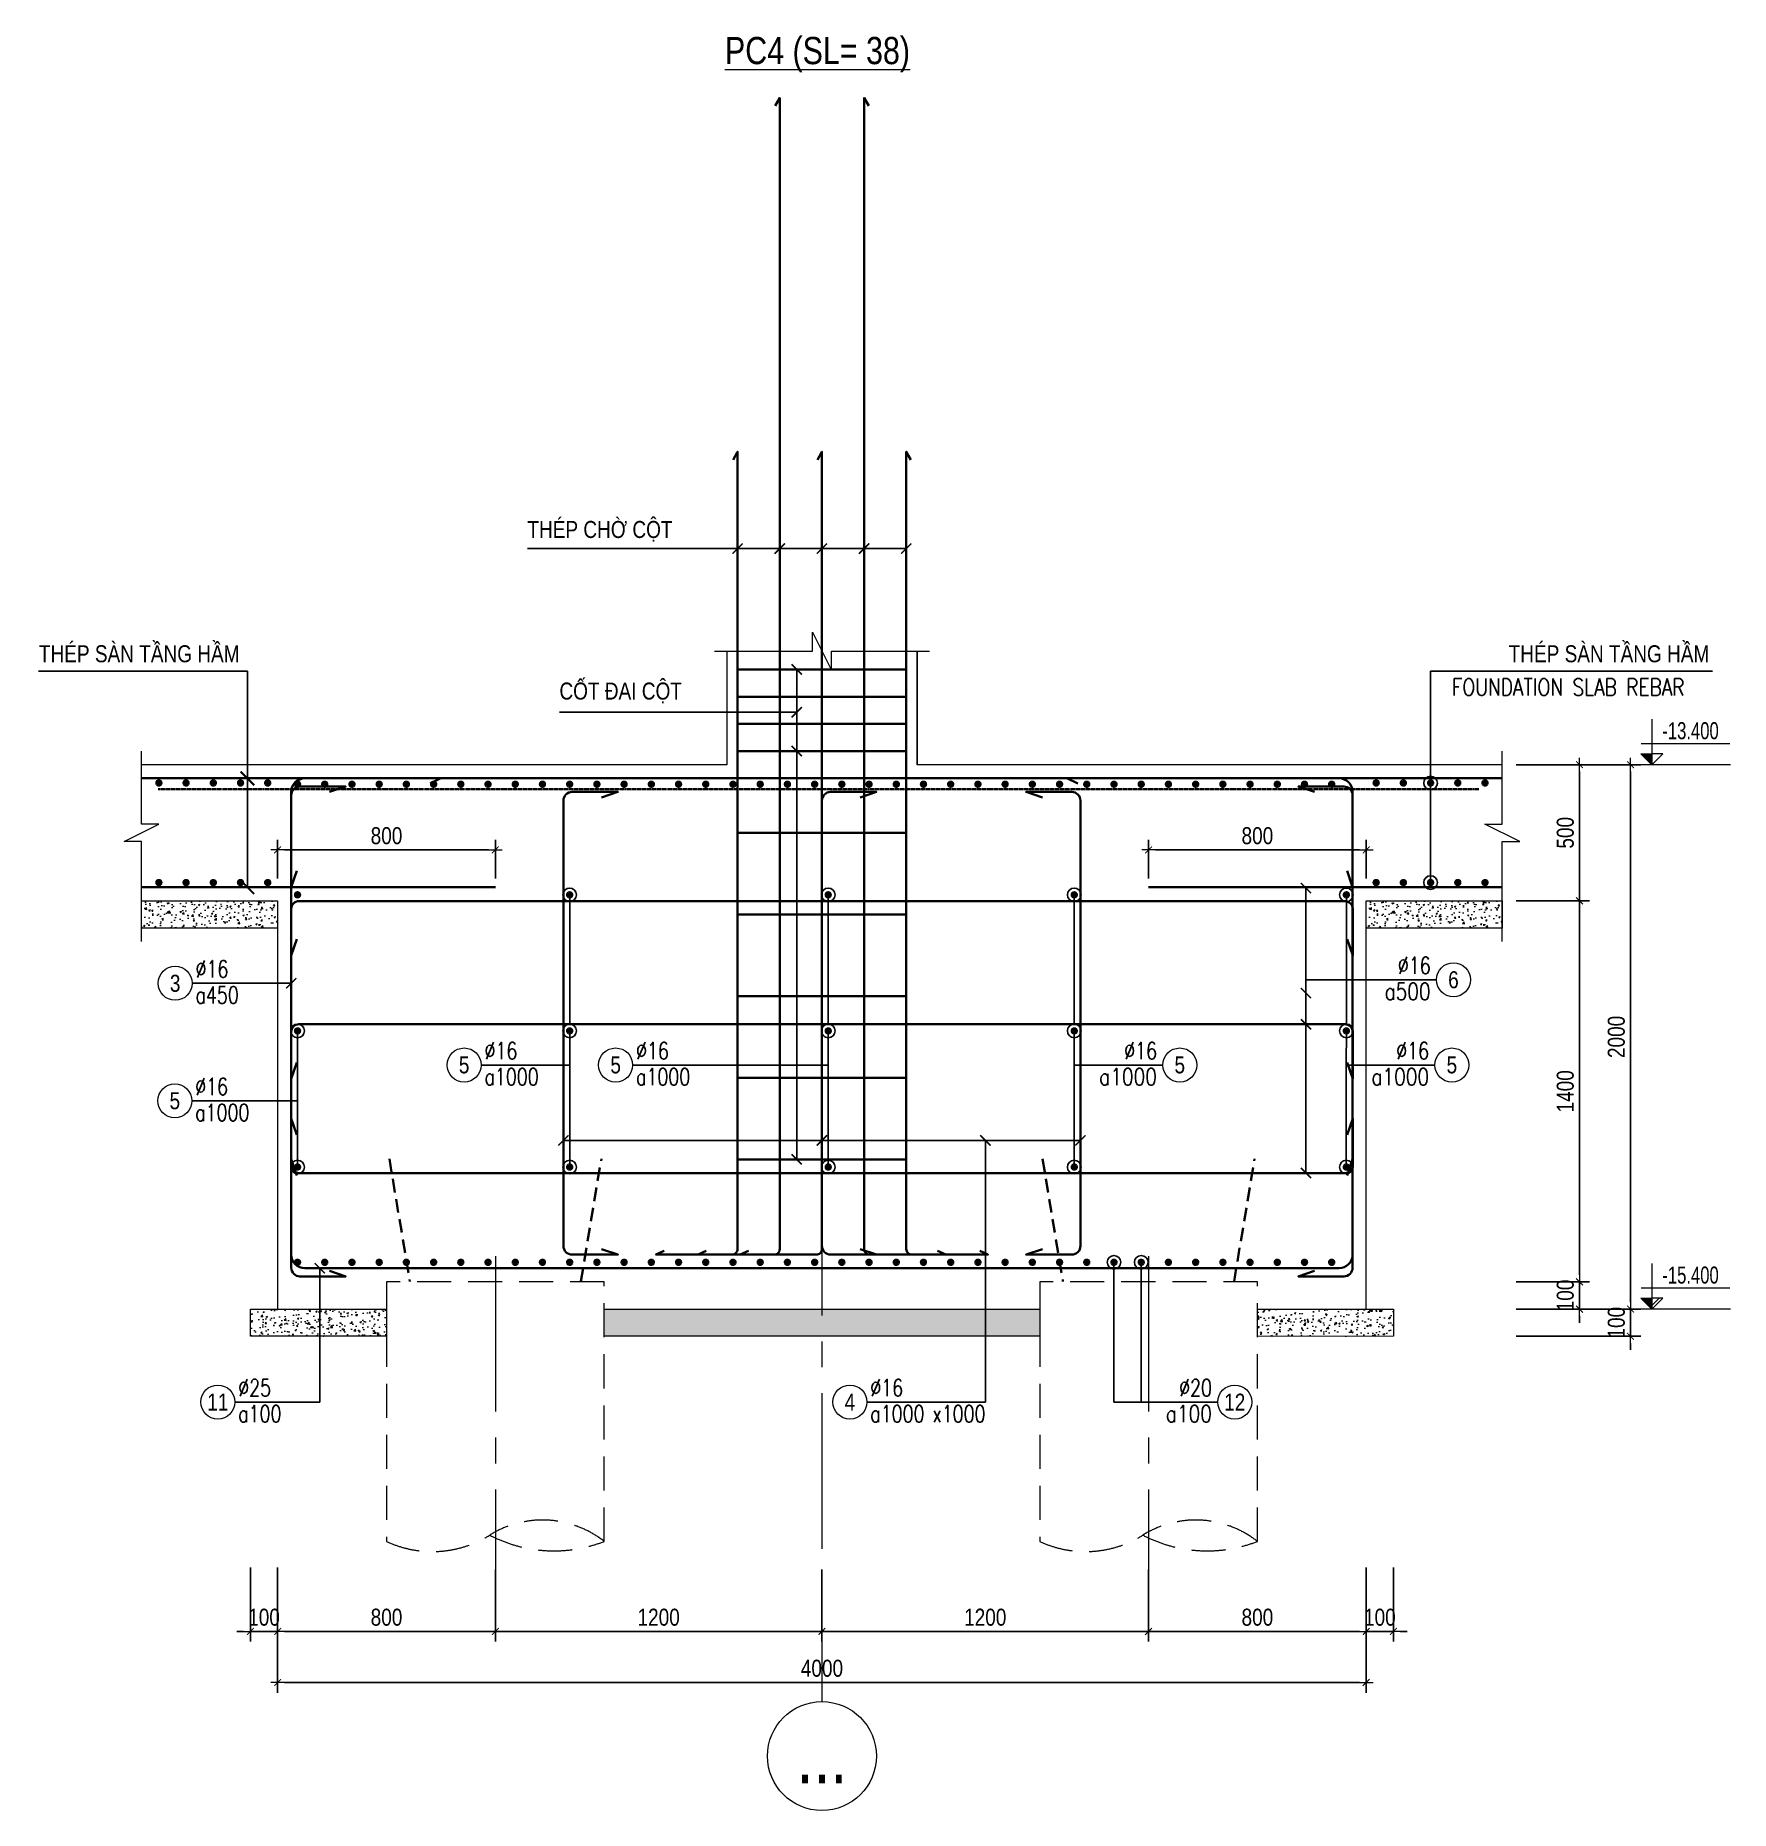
# Model space of a CAD drawing. Header units: millimetres. Extents: x -134772 to 84392, y -129535 to 67259.
# Drawn here: x 25666 to 31894, y 41904 to 48426 of the extents above; entities that cross this region are included whole.
import ezdxf
from ezdxf.enums import TextEntityAlignment as Align

# ---------------------------------------------------------------- set-up
doc = ezdxf.new("R2010")
doc.units = ezdxf.units.MM
doc.header["$MEASUREMENT"] = 0
doc.linetypes.add('CENTER2', pattern=[28.575, 19.05, -3.175, 3.175, -3.175])
doc.linetypes.add('HIDDEN', pattern=[0.375, 0.25, -0.125])
doc.layers.get('Defpoints').update_dxf_attribs({"color": 252})
for name, color, linetype, lineweight in [('KC-COT', 3, 'Continuous', 25), ('KC-TRUC', 5, 'CENTER2', 18), ('NDC_S_AXIS', 5, 'CENTER2', 15), ('NDC_S_BREAK-LINE', 1, 'Continuous', 15), ('NDC_S_CONTINUOUS', 3, 'Continuous', 20), ('NDC_S_DIM', 1, 'Continuous', 9), ('NDC_S_ENG TEXT', 2, 'Continuous', 9), ('NDC_S_ENG TITLE', 3, 'Continuous', 20), ('NDC_S_HATCH MATERIAL', 8, 'Continuous', 13), ('NDC_S_LEADER', 1, 'Continuous', 9), ('NDC_S_REBAR', 4, 'Continuous', 35), ('NDC_S_THIN LINE', 1, 'Continuous', 5), ('NDC_S_VN TEXT', 7, 'Continuous', 9)]:
    doc.layers.add(name, color=color, linetype=linetype, lineweight=lineweight)
doc.styles.add('ARIAL', font='arial.ttf', dxfattribs={"width": 0.8})
doc.styles.add('NDC_ARIAL', font='arial.ttf', dxfattribs={"width": 0.8})
doc.styles.add('NDC_ROMANS', font='romans.shx', dxfattribs={"width": 0.8})
doc.dimstyles.new('NDC_1-25', dxfattribs={"dimscale": 25, "dimtxt": 2.5, "dimasz": 1, "dimexe": 1.5, "dimexo": 0, "dimgap": 0.8, "dimtad": 1, "dimdec": 0, "dimdsep": 46, "dimtxsty": 'NDC_ARIAL', "dimblk": 'DIMMARK', "dimcen": 49999.938995, "dimdle": 1.5, "dimclrd": 1, "dimclre": 1, "dimclrt": 3, "dimadec": 0, "dimazin": 0, "dimtfac": 1, "dimtdec": 0, "dimtix": 1, "dimtmove": 2, "dimatfit": 3, "dimfxl": 1, "dimarcsym": 0})
doc.dimstyles.new('NDC_dim_25', dxfattribs={"dimscale": 25, "dimtxt": 2.5, "dimasz": 1.5, "dimexe": 1.5, "dimexo": 0, "dimgap": 1, "dimtad": 1, "dimdec": 0, "dimzin": 0, "dimdsep": 46, "dimtxsty": 'ARIAL', "dimblk": 'DIMMARK', "dimcen": 0.09, "dimdle": 1.2, "dimclrd": 1, "dimclre": 1, "dimclrt": 3, "dimadec": 0, "dimazin": 0, "dimtfac": 1, "dimtdec": 0, "dimtix": 1, "dimtofl": 0, "dimtmove": 0, "dimatfit": 3, "dimfxl": 3.75, "dimfxlon": 1, "dimtolj": 1, "dimtzin": 0, "dimarcsym": 0})
doc.dimstyles.new('NDC_dim_50', dxfattribs={"dimscale": 50, "dimtxt": 2.5, "dimasz": 1.5, "dimexe": 1.5, "dimexo": 0, "dimgap": 1, "dimtad": 1, "dimdec": 0, "dimzin": 0, "dimdsep": 46, "dimtxsty": 'ARIAL', "dimblk": 'DIMMARK', "dimcen": 0.09, "dimdle": 1.2, "dimclrd": 1, "dimclre": 1, "dimclrt": 3, "dimadec": 0, "dimazin": 0, "dimtfac": 1, "dimtdec": 0, "dimtix": 1, "dimtofl": 0, "dimtmove": 0, "dimatfit": 3, "dimfxl": 6, "dimtolj": 1, "dimtzin": 0, "dimarcsym": 0})

msp = doc.modelspace()

# ---------------------------------------------------------------- texts
at = {"layer": 'NDC_S_VN TEXT', "color": 3, "style": 'NDC_ROMANS', "width": 0.75}
msp.add_text('x1000', height=62.5, dxfattribs=at).set_placement((28961.4, 43330.8))
at = {"layer": 'NDC_S_VN TEXT', "char_height": 62.5, "style": 'NDC_ARIAL', "bg_fill": 3, "box_fill_scale": 1.2, "bg_fill_color": 256, "bg_fill_transparency": 0}
for insert, attachment_point, rotation in [((25678.2, 46153.7), 4, 360), ((31815.9, 46153.7), 6, 0)]:
    msp.add_mtext('THÉP SÀN TẦNG HẦM', dxfattribs=dict(at, insert=insert, attachment_point=attachment_point, rotation=rotation))

# ---------------------------------------------------------------- blocks, each defined once
blk = doc.blocks.new('kata_block_TD')
at = {"color": 6, "linetype": 'ByBlock', "lineweight": -2, "style": 'ARIAL', "width": 0.8}
blk.add_attdef('SECTDET2', text='', height=5, dxfattribs=at).set_placement((0, 7.97), align=Align.CENTER)
at = {"color": 0, "linetype": 'ByBlock', "lineweight": -2, "style": 'ARIAL', "width": 0.8}
blk.add_attdef('SECTDET1', text='', height=5, dxfattribs=at).set_placement((0, 1.47), align=Align.CENTER)
at = {"color": 3, "lineweight": 25, "style": 'ARIAL', "width": 0.8}
blk.add_attdef('SSCALE', text='', height=2.5, dxfattribs=at).set_placement((0, -4), align=Align.CENTER)
blk = doc.blocks.new('DIMMARK')
at = {"layer": 'NDC_S_DIM', "color": 1}
blk.add_line((-1.5, 0), (1, 0), dxfattribs=at)
at = {"layer": 'NDC_S_DIM', "color": 2, "const_width": 0.15}
blk.add_lwpolyline([(-0.5, -0.5), (0.5, 0.5)], dxfattribs=at)
blk = doc.blocks.new('*D355')
at = {"layer": 'Defpoints', "color": 0, "transparency": 16777216}
for p in [(29755.4, 45433.5), (29755.4, 45328.1), (30555.4, 45328.1)]:
    blk.add_point(p, dxfattribs=at)
at = {"layer": 'NDC_S_DIM', "color": 1, "lineweight": -2, "transparency": 16777216}
for p, q in [((29755.4, 45328.1), (29755.4, 45471)), ((30555.4, 45328.1), (30555.4, 45471)), ((30530.4, 45433.5), (29780.4, 45433.5))]:
    blk.add_line(p, q, dxfattribs=at)
at = {"layer": 'NDC_S_DIM', "color": 1, "lineweight": -2, "transparency": 16777216, "xscale": 25, "yscale": 25, "zscale": 25, "rotation": 180}
blk.add_blockref('DIMMARK', (29755.4, 45433.5), dxfattribs=at)
at = {"layer": 'NDC_S_DIM', "color": 1, "lineweight": -2, "transparency": 16777216, "xscale": 25, "yscale": 25, "zscale": 25}
blk.add_blockref('DIMMARK', (30555.4, 45433.5), dxfattribs=at)
at = {"layer": 'NDC_S_DIM', "color": 3, "transparency": 16777216, "insert": (30155.4, 45485.4), "char_height": 62.5, "attachment_point": 5, "style": 'NDC_ARIAL'}
blk.add_mtext('800', dxfattribs=at)
blk = doc.blocks.new('*D356')
at = {"layer": 'Defpoints', "color": 0, "transparency": 16777216}
for p in [(27355.4, 45433.5), (26555.4, 45328.1), (27355.4, 45328.1)]:
    blk.add_point(p, dxfattribs=at)
at = {"layer": 'NDC_S_DIM', "color": 1, "lineweight": -2, "transparency": 16777216}
for p, q in [((26555.4, 45328.1), (26555.4, 45471)), ((27355.4, 45328.1), (27355.4, 45471)), ((26580.4, 45433.5), (27330.4, 45433.5))]:
    blk.add_line(p, q, dxfattribs=at)
at = {"layer": 'NDC_S_DIM', "color": 1, "lineweight": -2, "transparency": 16777216, "xscale": 25, "yscale": 25, "zscale": 25, "rotation": 180}
blk.add_blockref('DIMMARK', (26555.4, 45433.5), dxfattribs=at)
at = {"layer": 'NDC_S_DIM', "color": 1, "lineweight": -2, "transparency": 16777216, "xscale": 25, "yscale": 25, "zscale": 25}
blk.add_blockref('DIMMARK', (27355.4, 45433.5), dxfattribs=at)
at = {"layer": 'NDC_S_DIM', "color": 3, "transparency": 16777216, "insert": (26955.4, 45485.4), "char_height": 62.5, "attachment_point": 5, "style": 'NDC_ARIAL'}
blk.add_mtext('800', dxfattribs=at)
blk = doc.blocks.new('*U8')
at = {"layer": 'NDC_S_DIM'}
blk.add_circle((0, 0), 5, dxfattribs=at)
at = {"color": 7, "style": 'ARIAL', "width": 0.8}
blk.add_attdef('GRID', text='', height=5, dxfattribs=at).set_placement((0, 0), align=Align.MIDDLE)
blk = doc.blocks.new('*U273')
at = {"layer": 'NDC_S_REBAR', "ltscale": 1500}
blk.add_line((-310, 0), (310, 0), dxfattribs=at)
blk = doc.blocks.new('*U274')
at = {"layer": 'NDC_S_ENG TEXT', "color": 0, "linetype": 'ByBlock', "lineweight": -2, "transparency": 16777216}
for p in [(0, 300), (0, 200), (0, 100), (0, 0)]:
    blk.add_blockref('*U273', p, dxfattribs=at)
blk = doc.blocks.new('*U275')
at = {"layer": 'NDC_S_REBAR', "ltscale": 1500}
blk.add_line((-310, 0), (310, 0), dxfattribs=at)
blk = doc.blocks.new('*U276')
at = {"layer": 'NDC_S_ENG TEXT', "color": 0, "linetype": 'ByBlock', "lineweight": -2, "transparency": 16777216}
for p in [(0, 1500), (0, 1200), (0, 900), (0, 600), (0, 300), (0, 0)]:
    blk.add_blockref('*U275', p, dxfattribs=at)
blk = doc.blocks.new('*D357')
at = {"layer": 'Defpoints', "color": 0, "transparency": 16777216}
for p in [(31106.7, 45246.5), (31338.8, 45246.5), (31106.7, 43846.8)]:
    blk.add_point(p, dxfattribs=at)
at = {"layer": 'NDC_S_DIM', "color": 1, "lineweight": -2, "transparency": 16777216}
for p, q in [((31106.7, 45246.5), (31376.3, 45246.5)), ((31338.8, 43871.8), (31338.8, 45221.5)), ((31106.7, 43846.8), (31376.3, 43846.8))]:
    blk.add_line(p, q, dxfattribs=at)
at = {"layer": 'NDC_S_DIM', "color": 1, "lineweight": -2, "transparency": 16777216, "xscale": 25, "yscale": 25, "zscale": 25}
for p, rotation in [((31338.8, 45246.5), 90), ((31338.8, 43846.8), 270)]:
    blk.add_blockref('DIMMARK', p, dxfattribs=dict(at, rotation=rotation))
at = {"layer": 'NDC_S_DIM', "color": 3, "transparency": 16777216, "insert": (31286.9, 44546.6), "char_height": 62.5, "attachment_point": 5, "rotation": 90, "style": 'NDC_ARIAL'}
blk.add_mtext('1400', dxfattribs=at)
blk = doc.blocks.new('*D358')
at = {"layer": 'Defpoints', "color": 0, "transparency": 16777216}
for p in [(31106.7, 43846.8), (31338.8, 43846.8), (31106.7, 43746.5)]:
    blk.add_point(p, dxfattribs=at)
at = {"layer": 'NDC_S_DIM', "color": 1, "lineweight": -2, "transparency": 16777216}
for p, q in [((31338.8, 43871.8), (31338.8, 43896.8)), ((31106.7, 43846.8), (31376.3, 43846.8)), ((31338.8, 43746.5), (31338.8, 43846.8)), ((31106.7, 43746.5), (31376.3, 43746.5)), ((31338.8, 43721.5), (31338.8, 43696.5))]:
    blk.add_line(p, q, dxfattribs=at)
at = {"layer": 'NDC_S_DIM', "color": 1, "lineweight": -2, "transparency": 16777216, "xscale": 25, "yscale": 25, "zscale": 25}
for p, rotation in [((31338.8, 43846.8), 270), ((31338.8, 43746.5), 90)]:
    blk.add_blockref('DIMMARK', p, dxfattribs=dict(at, rotation=rotation))
at = {"layer": 'NDC_S_DIM', "color": 3, "transparency": 16777216, "insert": (31286.9, 43796.6), "char_height": 62.5, "attachment_point": 5, "rotation": 90, "style": 'NDC_ARIAL'}
blk.add_mtext('100', dxfattribs=at)
blk = doc.blocks.new('*D359')
at = {"layer": 'Defpoints', "color": 0, "transparency": 16777216}
for p in [(31106.7, 45746.5), (31526.3, 45746.5), (31106.7, 43746.6)]:
    blk.add_point(p, dxfattribs=at)
at = {"layer": 'NDC_S_DIM', "color": 1, "lineweight": -2, "transparency": 16777216}
for p, q in [((31106.7, 45746.5), (31563.8, 45746.5)), ((31526.3, 43771.6), (31526.3, 45721.5)), ((31106.7, 43746.6), (31563.8, 43746.6))]:
    blk.add_line(p, q, dxfattribs=at)
at = {"layer": 'NDC_S_DIM', "color": 1, "lineweight": -2, "transparency": 16777216, "xscale": 25, "yscale": 25, "zscale": 25}
for p, rotation in [((31526.3, 45746.5), 90), ((31526.3, 43746.6), 270)]:
    blk.add_blockref('DIMMARK', p, dxfattribs=dict(at, rotation=rotation))
at = {"layer": 'NDC_S_DIM', "color": 3, "transparency": 16777216, "insert": (31474.4, 44746.5), "char_height": 62.5, "attachment_point": 5, "rotation": 90, "style": 'NDC_ARIAL'}
blk.add_mtext('2000', dxfattribs=at)
blk = doc.blocks.new('*D360')
at = {"layer": 'Defpoints', "color": 0, "transparency": 16777216}
for p in [(31106.7, 43746.6), (31526.3, 43746.6), (31106.7, 43646.6)]:
    blk.add_point(p, dxfattribs=at)
at = {"layer": 'NDC_S_DIM', "color": 1, "lineweight": -2, "transparency": 16777216}
for p, q in [((31526.3, 43771.6), (31526.3, 43796.6)), ((31106.7, 43746.6), (31563.8, 43746.6)), ((31526.3, 43646.6), (31526.3, 43746.6)), ((31106.7, 43646.6), (31563.8, 43646.6)), ((31526.3, 43621.6), (31526.3, 43596.6))]:
    blk.add_line(p, q, dxfattribs=at)
at = {"layer": 'NDC_S_DIM', "color": 1, "lineweight": -2, "transparency": 16777216, "xscale": 25, "yscale": 25, "zscale": 25}
for p, rotation in [((31526.3, 43746.6), 270), ((31526.3, 43646.6), 90)]:
    blk.add_blockref('DIMMARK', p, dxfattribs=dict(at, rotation=rotation))
at = {"layer": 'NDC_S_DIM', "color": 3, "transparency": 16777216, "insert": (31474.4, 43696.6), "char_height": 62.5, "attachment_point": 5, "rotation": 90, "style": 'NDC_ARIAL'}
blk.add_mtext('100', dxfattribs=at)
blk = doc.blocks.new('kata_block_THEP')
at = {"layer": 'NDC_S_REBAR', "color": 0}
for p, q in [((-0.5, 0), (0.5, 0)), ((-0.35, 0.35), (0.35, -0.35)), ((0.35, 0.35), (-0.35, -0.35)), ((0, 0.5), (0, -0.5))]:
    blk.add_line(p, q, dxfattribs=at)
at = {"layer": 'NDC_S_REBAR', "color": 0, "const_width": 0.0833}
blk.add_lwpolyline([(-0.5, 0, 1), (0.5, 0, 1), (-0.5, 0, 1)], format="xyb", dxfattribs=at)
blk = doc.blocks.new('*U277')
at = {"layer": 'NDC_S_REBAR', "xscale": 25, "yscale": 25, "zscale": 25}
blk.add_blockref('kata_block_THEP', (0, 0), dxfattribs=at)
blk = doc.blocks.new('*U278')
at = {"layer": 'NDC_S_CONTINUOUS', "color": 0, "linetype": 'ByBlock', "lineweight": -2, "transparency": 16777216}
for p in [(0, 0), (100, 0), (200, 0), (300, 0), (400, 0), (500, 0), (600, 0), (700, 0), (800, 0), (900, 0), (1000, 0), (1100, 0), (1200, 0), (1300, 0), (1400, 0), (1500, 0), (1600, 0), (1700, 0), (1800, 0), (1900, 0), (2000, 0), (2100, 0), (2200, 0), (2300, 0), (2400, 0), (2500, 0), (2600, 0), (2700, 0), (2800, 0), (2900, 0), (3000, 0), (3100, 0), (3200, 0), (3300, 0), (3400, 0), (3500, 0), (3600, 0), (3700, 0), (3800, 0)]:
    blk.add_blockref('*U277', p, dxfattribs=at)
blk = doc.blocks.new('*D361')
at = {"layer": 'Defpoints', "color": 0, "transparency": 16777216}
for p in [(26555.4, 42797.6), (30555.4, 42797.6), (30555.4, 42374.8)]:
    blk.add_point(p, dxfattribs=at)
at = {"layer": 'NDC_S_DIM', "color": 1, "lineweight": -2, "transparency": 16777216}
for p, q in [((26555.4, 42797.6), (26555.4, 42337.3)), ((30555.4, 42797.6), (30555.4, 42337.3)), ((26580.4, 42374.8), (30530.4, 42374.8))]:
    blk.add_line(p, q, dxfattribs=at)
at = {"layer": 'NDC_S_DIM', "color": 1, "lineweight": -2, "transparency": 16777216, "xscale": 25, "yscale": 25, "zscale": 25, "rotation": 180}
blk.add_blockref('DIMMARK', (26555.4, 42374.8), dxfattribs=at)
at = {"layer": 'NDC_S_DIM', "color": 1, "lineweight": -2, "transparency": 16777216, "xscale": 25, "yscale": 25, "zscale": 25}
blk.add_blockref('DIMMARK', (30555.4, 42374.8), dxfattribs=at)
at = {"layer": 'NDC_S_DIM', "color": 3, "transparency": 16777216, "insert": (28555.4, 42426.7), "char_height": 62.5, "attachment_point": 5, "style": 'NDC_ARIAL'}
blk.add_mtext('4000', dxfattribs=at)
blk = doc.blocks.new('*D362')
at = {"layer": 'Defpoints', "color": 0, "transparency": 16777216}
for p in [(30555.4, 42797.6), (30655.4, 42797.6), (30655.4, 42562.3)]:
    blk.add_point(p, dxfattribs=at)
at = {"layer": 'NDC_S_DIM', "color": 1, "lineweight": -2, "transparency": 16777216}
for p, q in [((30555.4, 42797.6), (30555.4, 42524.8)), ((30655.4, 42797.6), (30655.4, 42524.8)), ((30530.4, 42562.3), (30505.4, 42562.3)), ((30555.4, 42562.3), (30655.4, 42562.3)), ((30680.4, 42562.3), (30705.4, 42562.3))]:
    blk.add_line(p, q, dxfattribs=at)
at = {"layer": 'NDC_S_DIM', "color": 1, "lineweight": -2, "transparency": 16777216, "xscale": 25, "yscale": 25, "zscale": 25}
blk.add_blockref('DIMMARK', (30555.4, 42562.3), dxfattribs=at)
at = {"layer": 'NDC_S_DIM', "color": 1, "lineweight": -2, "transparency": 16777216, "xscale": 25, "yscale": 25, "zscale": 25, "rotation": 180}
blk.add_blockref('DIMMARK', (30655.4, 42562.3), dxfattribs=at)
at = {"layer": 'NDC_S_DIM', "color": 3, "transparency": 16777216, "insert": (30605.4, 42614.2), "char_height": 62.5, "attachment_point": 5, "style": 'NDC_ARIAL'}
blk.add_mtext('100', dxfattribs=at)
blk = doc.blocks.new('*D363')
at = {"layer": 'Defpoints', "color": 0, "transparency": 16777216}
for p in [(29755.4, 42790.2), (30555.4, 42797.6), (30555.4, 42562.3)]:
    blk.add_point(p, dxfattribs=at)
at = {"layer": 'NDC_S_DIM', "color": 1, "lineweight": -2, "transparency": 16777216}
for p, q in [((29755.4, 42790.2), (29755.4, 42524.8)), ((30555.4, 42797.6), (30555.4, 42524.8)), ((29780.4, 42562.3), (30530.4, 42562.3))]:
    blk.add_line(p, q, dxfattribs=at)
at = {"layer": 'NDC_S_DIM', "color": 1, "lineweight": -2, "transparency": 16777216, "xscale": 25, "yscale": 25, "zscale": 25, "rotation": 180}
blk.add_blockref('DIMMARK', (29755.4, 42562.3), dxfattribs=at)
at = {"layer": 'NDC_S_DIM', "color": 1, "lineweight": -2, "transparency": 16777216, "xscale": 25, "yscale": 25, "zscale": 25}
blk.add_blockref('DIMMARK', (30555.4, 42562.3), dxfattribs=at)
at = {"layer": 'NDC_S_DIM', "color": 3, "transparency": 16777216, "insert": (30155.4, 42614.2), "char_height": 62.5, "attachment_point": 5, "style": 'NDC_ARIAL'}
blk.add_mtext('800', dxfattribs=at)
blk = doc.blocks.new('*D364')
at = {"layer": 'Defpoints', "color": 0, "transparency": 16777216}
for p in [(26555.4, 42797.6), (27355.4, 42790.2), (27355.4, 42562.3)]:
    blk.add_point(p, dxfattribs=at)
at = {"layer": 'NDC_S_DIM', "color": 1, "lineweight": -2, "transparency": 16777216}
for p, q in [((26555.4, 42797.6), (26555.4, 42524.8)), ((27355.4, 42790.2), (27355.4, 42524.8)), ((26580.4, 42562.3), (27330.4, 42562.3))]:
    blk.add_line(p, q, dxfattribs=at)
at = {"layer": 'NDC_S_DIM', "color": 1, "lineweight": -2, "transparency": 16777216, "xscale": 25, "yscale": 25, "zscale": 25, "rotation": 180}
blk.add_blockref('DIMMARK', (26555.4, 42562.3), dxfattribs=at)
at = {"layer": 'NDC_S_DIM', "color": 1, "lineweight": -2, "transparency": 16777216, "xscale": 25, "yscale": 25, "zscale": 25}
blk.add_blockref('DIMMARK', (27355.4, 42562.3), dxfattribs=at)
at = {"layer": 'NDC_S_DIM', "color": 3, "transparency": 16777216, "insert": (26955.4, 42614.2), "char_height": 62.5, "attachment_point": 5, "style": 'NDC_ARIAL'}
blk.add_mtext('800', dxfattribs=at)
blk = doc.blocks.new('*D365')
at = {"layer": 'Defpoints', "color": 0, "transparency": 16777216}
for p in [(26455.4, 42797.6), (26555.4, 42797.6), (26455.4, 42562.3)]:
    blk.add_point(p, dxfattribs=at)
at = {"layer": 'NDC_S_DIM', "color": 1, "lineweight": -2, "transparency": 16777216}
for p, q in [((26455.4, 42797.6), (26455.4, 42524.8)), ((26555.4, 42797.6), (26555.4, 42524.8)), ((26430.4, 42562.3), (26405.4, 42562.3)), ((26555.4, 42562.3), (26455.4, 42562.3)), ((26580.4, 42562.3), (26605.4, 42562.3))]:
    blk.add_line(p, q, dxfattribs=at)
at = {"layer": 'NDC_S_DIM', "color": 1, "lineweight": -2, "transparency": 16777216, "xscale": 25, "yscale": 25, "zscale": 25}
blk.add_blockref('DIMMARK', (26455.4, 42562.3), dxfattribs=at)
at = {"layer": 'NDC_S_DIM', "color": 1, "lineweight": -2, "transparency": 16777216, "xscale": 25, "yscale": 25, "zscale": 25, "rotation": 180}
blk.add_blockref('DIMMARK', (26555.4, 42562.3), dxfattribs=at)
at = {"layer": 'NDC_S_DIM', "color": 3, "transparency": 16777216, "insert": (26505.4, 42614.2), "char_height": 62.5, "attachment_point": 5, "style": 'NDC_ARIAL'}
blk.add_mtext('100', dxfattribs=at)
blk = doc.blocks.new('*U295')
at = {"layer": 'KC-TRUC', "ltscale": 30}
blk.add_line((0, 193.8), (0, -1004.2), dxfattribs=at)
at = {"layer": 'NDC_S_HATCH MATERIAL', "color": 2, "linetype": 'HIDDEN', "ltscale": 500}
blk.add_lwpolyline([(400, -854.8), (400, 99.3), (-400, 99.3), (-400, -854.8)], dxfattribs=at)
for centre, major_axis, start_param, end_param in [((173.3, -1142.7), (-259.2, 259.2), -1.452433, -0.227584), ((-231.6, -492.3), (-282.6, 282.6), 1.921341, 2.912184), ((215, -379), (360.9, 360.9), 3.446929, 4.297833)]:
    blk.add_ellipse(centre, major_axis=major_axis, ratio=1, start_param=start_param, end_param=end_param, dxfattribs=at)
at = {"layer": 'NDC_S_REBAR', "linetype": 'HIDDEN', "ltscale": 200}
for p, q in [((-389.4, 550.9), (-314.3, 100)), ((314.3, 100), (389.4, 550.9))]:
    blk.add_line(p, q, dxfattribs=at)
blk = doc.blocks.new('*U279')
at = {"layer": 'NDC_S_REBAR', "xscale": 25, "yscale": 25, "zscale": 25}
blk.add_blockref('kata_block_THEP', (0, 0), dxfattribs=at)
blk = doc.blocks.new('*U280')
at = {"layer": 'NDC_S_CONTINUOUS', "color": 0, "linetype": 'ByBlock', "lineweight": -2, "transparency": 16777216}
for p in [(0, 0), (100, 0), (200, 0), (300, 0), (400, 0), (500, 0), (600, 0), (700, 0), (800, 0), (900, 0), (1000, 0), (1100, 0), (1200, 0), (1300, 0), (1400, 0), (1500, 0), (1600, 0), (1700, 0), (1800, 0), (1900, 0), (2000, 0), (2100, 0), (2200, 0), (2300, 0), (2400, 0), (2500, 0), (2600, 0), (2700, 0), (2800, 0), (2900, 0), (3000, 0), (3100, 0), (3200, 0), (3300, 0), (3400, 0), (3500, 0), (3600, 0), (3700, 0), (3800, 0)]:
    blk.add_blockref('*U279', p, dxfattribs=at)
blk = doc.blocks.new('*U281')
at = {"layer": 'NDC_S_REBAR', "xscale": 25, "yscale": 25, "zscale": 25}
blk.add_blockref('kata_block_THEP', (0, 0), dxfattribs=at)
blk = doc.blocks.new('*U282')
at = {"layer": 'NDC_S_CONTINUOUS', "color": 0, "linetype": 'ByBlock', "lineweight": -2, "transparency": 16777216}
for p in [(0, 0), (100, 0), (200, 0), (300, 0), (400, 0)]:
    blk.add_blockref('*U281', p, dxfattribs=at)
blk = doc.blocks.new('*U283')
at = {"layer": 'NDC_S_REBAR', "xscale": 25, "yscale": 25, "zscale": 25}
blk.add_blockref('kata_block_THEP', (0, 0), dxfattribs=at)
blk = doc.blocks.new('*U284')
at = {"layer": 'NDC_S_CONTINUOUS', "color": 0, "linetype": 'ByBlock', "lineweight": -2, "transparency": 16777216}
for p in [(0, 0), (100, 0), (200, 0), (300, 0), (400, 0)]:
    blk.add_blockref('*U283', p, dxfattribs=at)
blk = doc.blocks.new('*U285')
at = {"layer": 'NDC_S_REBAR', "xscale": 25, "yscale": 25, "zscale": 25}
blk.add_blockref('kata_block_THEP', (0, 0), dxfattribs=at)
blk = doc.blocks.new('*U286')
at = {"layer": 'NDC_S_CONTINUOUS', "color": 0, "linetype": 'ByBlock', "lineweight": -2, "transparency": 16777216}
for p in [(0, 0), (100, 0), (200, 0), (300, 0), (400, 0)]:
    blk.add_blockref('*U285', p, dxfattribs=at)
blk = doc.blocks.new('*U287')
at = {"layer": 'NDC_S_REBAR', "xscale": 25, "yscale": 25, "zscale": 25}
blk.add_blockref('kata_block_THEP', (0, 0), dxfattribs=at)
blk = doc.blocks.new('*U288')
at = {"layer": 'NDC_S_CONTINUOUS', "color": 0, "linetype": 'ByBlock', "lineweight": -2, "transparency": 16777216}
for p in [(0, 0), (500, 0), (1000, 0)]:
    blk.add_blockref('*U287', p, dxfattribs=at)
blk = doc.blocks.new('*U289')
at = {"layer": 'NDC_S_REBAR', "xscale": 25, "yscale": 25, "zscale": 25}
blk.add_blockref('kata_block_THEP', (0, 0), dxfattribs=at)
blk = doc.blocks.new('*U290')
at = {"layer": 'NDC_S_CONTINUOUS', "color": 0, "linetype": 'ByBlock', "lineweight": -2, "transparency": 16777216}
for p in [(0, 0), (500, 0), (1000, 0)]:
    blk.add_blockref('*U289', p, dxfattribs=at)
blk = doc.blocks.new('*D366')
at = {"layer": 'Defpoints', "color": 0, "transparency": 16777216}
for p in [(27355.4, 42790.2), (28555.4, 42790.2), (28555.4, 42562.3)]:
    blk.add_point(p, dxfattribs=at)
at = {"layer": 'NDC_S_DIM', "color": 1, "lineweight": -2, "transparency": 16777216}
for p, q in [((27355.4, 42790.2), (27355.4, 42524.8)), ((28555.4, 42790.2), (28555.4, 42524.8)), ((27380.4, 42562.3), (28530.4, 42562.3))]:
    blk.add_line(p, q, dxfattribs=at)
at = {"layer": 'NDC_S_DIM', "color": 1, "lineweight": -2, "transparency": 16777216, "xscale": 25, "yscale": 25, "zscale": 25, "rotation": 180}
blk.add_blockref('DIMMARK', (27355.4, 42562.3), dxfattribs=at)
at = {"layer": 'NDC_S_DIM', "color": 1, "lineweight": -2, "transparency": 16777216, "xscale": 25, "yscale": 25, "zscale": 25}
blk.add_blockref('DIMMARK', (28555.4, 42562.3), dxfattribs=at)
at = {"layer": 'NDC_S_DIM', "color": 3, "transparency": 16777216, "insert": (27955.4, 42614.2), "char_height": 62.5, "attachment_point": 5, "style": 'NDC_ARIAL'}
blk.add_mtext('1200', dxfattribs=at)
blk = doc.blocks.new('*D367')
at = {"layer": 'Defpoints', "color": 0, "transparency": 16777216}
for p in [(28555.4, 42790.2), (29755.4, 42790.2), (28555.4, 42562.3)]:
    blk.add_point(p, dxfattribs=at)
at = {"layer": 'NDC_S_DIM', "color": 1, "lineweight": -2, "transparency": 16777216}
for p, q in [((28555.4, 42790.2), (28555.4, 42524.8)), ((29755.4, 42790.2), (29755.4, 42524.8)), ((29730.4, 42562.3), (28580.4, 42562.3))]:
    blk.add_line(p, q, dxfattribs=at)
at = {"layer": 'NDC_S_DIM', "color": 1, "lineweight": -2, "transparency": 16777216, "xscale": 25, "yscale": 25, "zscale": 25, "rotation": 180}
blk.add_blockref('DIMMARK', (28555.4, 42562.3), dxfattribs=at)
at = {"layer": 'NDC_S_DIM', "color": 1, "lineweight": -2, "transparency": 16777216, "xscale": 25, "yscale": 25, "zscale": 25}
blk.add_blockref('DIMMARK', (29755.4, 42562.3), dxfattribs=at)
at = {"layer": 'NDC_S_DIM', "color": 3, "transparency": 16777216, "insert": (29155.4, 42614.2), "char_height": 62.5, "attachment_point": 5, "style": 'NDC_ARIAL'}
blk.add_mtext('1200', dxfattribs=at)
blk = doc.blocks.new('*U291')
at = {"layer": 'NDC_S_REBAR', "xscale": 25, "yscale": 25, "zscale": 25}
blk.add_blockref('kata_block_THEP', (0, 0), dxfattribs=at)
blk = doc.blocks.new('*U292')
at = {"layer": 'NDC_S_CONTINUOUS', "color": 0, "linetype": 'ByBlock', "lineweight": -2, "transparency": 16777216}
for p in [(0, 0), (500, 0), (1000, 0)]:
    blk.add_blockref('*U291', p, dxfattribs=at)
blk = doc.blocks.new('*D368')
at = {"layer": 'Defpoints', "color": 0, "transparency": 16777216}
for p in [(31106.7, 45746.5), (31338.8, 45746.5), (31106.7, 45246.5)]:
    blk.add_point(p, dxfattribs=at)
at = {"layer": 'NDC_S_DIM', "color": 1, "lineweight": -2, "transparency": 16777216}
for p, q in [((31106.7, 45746.5), (31376.3, 45746.5)), ((31338.8, 45271.5), (31338.8, 45721.5)), ((31106.7, 45246.5), (31376.3, 45246.5))]:
    blk.add_line(p, q, dxfattribs=at)
at = {"layer": 'NDC_S_DIM', "color": 1, "lineweight": -2, "transparency": 16777216, "xscale": 25, "yscale": 25, "zscale": 25}
for p, rotation in [((31338.8, 45746.5), 90), ((31338.8, 45246.5), 270)]:
    blk.add_blockref('DIMMARK', p, dxfattribs=dict(at, rotation=rotation))
at = {"layer": 'NDC_S_DIM', "color": 3, "transparency": 16777216, "insert": (31286.9, 45496.5), "char_height": 62.5, "attachment_point": 5, "rotation": 90, "style": 'NDC_ARIAL'}
blk.add_mtext('500', dxfattribs=at)
blk = doc.blocks.new('*U293')
at = {"layer": 'NDC_S_REBAR', "xscale": 25, "yscale": 25, "zscale": 25}
blk.add_blockref('kata_block_THEP', (0, 0), dxfattribs=at)
blk = doc.blocks.new('*U294')
at = {"layer": 'NDC_S_CONTINUOUS', "color": 0, "linetype": 'ByBlock', "lineweight": -2, "transparency": 16777216}
for p in [(0, 0), (500, 0), (1000, 0)]:
    blk.add_blockref('*U293', p, dxfattribs=at)
blk = doc.blocks.new('*U632')
blk.add_circle((-2.5, 0), 2.5)
at = {"layer": 'NDC_S_VN TEXT', "color": 3, "style": 'NDC_ROMANS', "width": 0.75}
for tag, p in [('DK1', (0.5, 0.85)), ('KC1', (0.5, -2.97))]:
    blk.add_attdef(tag, p, '', height=2.5, dxfattribs=at)
at = {"layer": 'NDC_S_VN TEXT', "color": 7, "style": 'ARIAL', "width": 0.8}
blk.add_attdef('SH2', text='', height=2.5, dxfattribs=at).set_placement((-2.5, 0), align=Align.MIDDLE)
blk = doc.blocks.new('*U633')
blk.add_circle((2.5, 0), 2.5)
at = {"layer": 'NDC_S_VN TEXT', "color": 3, "style": 'NDC_ROMANS'}
for tag, width, p in [('DK2', 0.75, (-0.85, 0.85)), ('KC2', 0.8, (-0.85, -2.97))]:
    blk.add_attdef(tag, text='', height=2.5, dxfattribs=dict(at, width=width)).set_placement(p, align=Align.RIGHT)
at = {"layer": 'NDC_S_VN TEXT', "color": 7, "style": 'ARIAL', "width": 0.8}
blk.add_attdef('SH3', text='', height=2.5, dxfattribs=at).set_placement((2.5, 0), align=Align.MIDDLE)
blk = doc.blocks.new('*U270')
at = {"layer": 'NDC_S_REBAR', "xscale": 25, "yscale": 25, "zscale": 25}
blk.add_blockref('kata_block_THEP', (0, 0), dxfattribs=at)
blk = doc.blocks.new('*U271')
at = {"layer": 'NDC_S_CONTINUOUS', "color": 0, "linetype": 'ByBlock', "lineweight": -2, "transparency": 16777216}
for p in [(0, 0), (500, 0), (1000, 0)]:
    blk.add_blockref('*U270', p, dxfattribs=at)
blk = doc.blocks.new('CD')
blk.add_hatch(color=2).paths.add_polyline_path([(0, 160), (-161, 160), (0, 0)])
at = {"ltscale": 50}
h = blk.add_hatch(dxfattribs=at)
h.set_pattern_fill('ANSI31', color=8, scale=140.625054, style=0)
h.set_pattern_definition([(45, (6e-10, 0), (-315.7, 315.7), [])])
h.paths.add_polyline_path([(0, 160), (0, 0), (161, 160)])
at = {"color": 8, "ltscale": 50}
for p, q in [((-159, 314), (1147, 314)), ((1156, 0), (-164, 0))]:
    blk.add_line(p, q, dxfattribs=at)
for points in [[(0, 669), (0, 0)], [(0, 0), (-161, 160), (0, 160)], [(0, 0), (161, 160), (0, 160)]]:
    blk.add_lwpolyline(points, dxfattribs=at)
at = {"color": 3, "style": 'NDC_ARIAL', "width": 0.7}
blk.add_attdef('COT', (154, 375), '', height=250, dxfattribs=at)
blk = doc.blocks.new('*U272')
at = {"layer": 'NDC_S_REBAR', "xscale": 25, "yscale": 25, "zscale": 25}
blk.add_blockref('kata_block_THEP', (0, 0), dxfattribs=at)

# ---------------------------------------------------------------- dimensions: what is measured, and where the dimension line sits
at = {"layer": 'NDC_S_DIM'}
for base, p1, p2, angle, picture, middle in [((31526.3, 45746.5), (31106.7, 43746.6), (31106.7, 45746.5), 90, '*D359', (31474.4, 44746.5)), ((31338.8, 45746.5), (31106.7, 45246.5), (31106.7, 45746.5), 90, '*D368', (31286.9, 45496.5)), ((29755.4, 45433.5), (30555.4, 45328.1), (29755.4, 45328.1), 180, '*D355', (30155.4, 45485.4)), ((31338.8, 45246.5), (31106.7, 43846.8), (31106.7, 45246.5), 90, '*D357', (31286.9, 44546.6)), ((31338.8, 43846.8), (31106.7, 43746.5), (31106.7, 43846.8), 90, '*D358', (31286.9, 43796.6)), ((31526.3, 43746.6), (31106.7, 43646.6), (31106.7, 43746.6), 90, '*D360', (31474.4, 43696.6))]:
    dim = msp.add_linear_dim(base=base, p1=p1, p2=p2, angle=angle, dimstyle='NDC_1-25', dxfattribs=at)
    dim.commit()
    dim.dimension.update_dxf_attribs({"geometry": picture, "text_midpoint": middle})
for base, p1, p2, picture, middle in [((27355.4, 45433.5), (26555.4, 45328.1), (27355.4, 45328.1), '*D356', (26955.4, 45485.4)), ((26455.4, 42562.3), (26555.4, 42797.6), (26455.4, 42797.6), '*D365', (26505.4, 42614.2)), ((30555.4, 42374.8), (26555.4, 42797.6), (30555.4, 42797.6), '*D361', (28555.4, 42426.7)), ((27355.4, 42562.3), (26555.4, 42797.6), (27355.4, 42790.2), '*D364', (26955.4, 42614.2)), ((28555.4, 42562.3), (27355.4, 42790.2), (28555.4, 42790.2), '*D366', (27955.4, 42614.2)), ((28555.4, 42562.3), (29755.4, 42790.2), (28555.4, 42790.2), '*D367', (29155.4, 42614.2)), ((30555.4, 42562.3), (29755.4, 42790.2), (30555.4, 42797.6), '*D363', (30155.4, 42614.2)), ((30655.4, 42562.3), (30555.4, 42797.6), (30655.4, 42797.6), '*D362', (30605.4, 42614.2))]:
    dim = msp.add_linear_dim(base=base, p1=p1, p2=p2, dimstyle='NDC_1-25', dxfattribs=at)
    dim.commit()
    dim.dimension.update_dxf_attribs({"geometry": picture, "text_midpoint": middle})

# ---------------------------------------------------------------- hatches: boundary and pattern name
at = {"layer": 'NDC_S_HATCH MATERIAL'}
h = msp.add_hatch(dxfattribs=at)
h.set_pattern_fill('AR-CONC', color=256, scale=8)
h.set_pattern_definition([(50, (15755.415, 71866.624), (57.380815, -5.02017), [6, -66]), (355, (15755.415, 71866.624), (-11.10011, 60.17537), [4.8, -52.8]), (100.45144, (15760.197, 71866.205), (46.28071, 55.1552), [5.09922, -56.09137]), (46.1842, (15755.415, 71882.624), (85.3793, -13.24154), [9, -99]), (96.63564, (15762.53, 71881.52), (74.77296, 77.9295), [7.64883, -84.1371]), (351.18416, (15755.415, 71882.62), (74.77296, 77.9295), [7.2, -79.2]), (21, (15763.415, 71878.624), (47.752564, -32.20951), [6, -66]), (326, (15763.415, 71878.624), (19.46523, 58.012), [4.8, -52.8]), (71.45144, (15767.394, 71875.94), (67.21779, 25.80249), [5.09922, -56.09137]), (37.5, (15755.415, 71866.624), (0.972788, 26.631508), [0, -52.16, 0, -53.6, 0, -53]), (7.5, (15755.415, 71866.624), (21.045563, 31.552937), [0, -30.56, 0, -50.96, 0, -20.2]), (327.5, (15737.575, 71866.624), (42.705795, -1.80439), [0, -20, 0, -62.4, 0, -82.8]), (317.5, (15729.575, 71866.624), (46.654894, 8.0084), [0, -26, 0, -41.44, 0, -58.8])])
h.paths.add_polyline_path([(26055.4, 45246.5), (26555.4, 45246.5), (26555.4, 45146.5), (26055.4, 45146.5)])
h = msp.add_hatch(dxfattribs=at)
h.set_pattern_fill('AR-CONC', color=256, scale=8)
h.set_pattern_definition([(50, (20255.415, 71866.624), (57.380815, -5.02017), [6, -66]), (355, (20255.415, 71866.624), (-11.10011, 60.17537), [4.8, -52.8]), (100.45144, (20260.197, 71866.205), (46.28071, 55.1552), [5.09922, -56.09137]), (46.1842, (20255.415, 71882.624), (85.3793, -13.24154), [9, -99]), (96.63564, (20262.53, 71881.52), (74.77296, 77.9295), [7.64883, -84.1371]), (351.18416, (20255.415, 71882.62), (74.77296, 77.9295), [7.2, -79.2]), (21, (20263.415, 71878.624), (47.752564, -32.20951), [6, -66]), (326, (20263.415, 71878.624), (19.46523, 58.012), [4.8, -52.8]), (71.45144, (20267.394, 71875.94), (67.21779, 25.80249), [5.09922, -56.09137]), (37.5, (20255.415, 71866.624), (0.972788, 26.631508), [0, -52.16, 0, -53.6, 0, -53]), (7.5, (20255.415, 71866.624), (21.045563, 31.552937), [0, -30.56, 0, -50.96, 0, -20.2]), (327.5, (20237.575, 71866.624), (42.705795, -1.80439), [0, -20, 0, -62.4, 0, -82.8]), (317.5, (20229.575, 71866.624), (46.654894, 8.0084), [0, -26, 0, -41.44, 0, -58.8])])
h.paths.add_polyline_path([(30555.4, 45246.5), (31055.4, 45246.5), (31055.4, 45146.5), (30555.4, 45146.5)])
h = msp.add_hatch(dxfattribs=at)
h.set_pattern_fill('AR-CONC', color=256, scale=8)
h.set_pattern_definition([(50, (17355.42, 70366.623), (57.380815, -5.02017), [6, -66]), (355, (17355.42, 70366.62), (-11.10011, 60.17537), [4.8, -52.8]), (100.45144, (17360.2, 70366.204), (46.28071, 55.1552), [5.09922, -56.09137]), (46.1842, (17355.42, 70382.62), (85.3793, -13.24154), [9, -99]), (96.63564, (17362.53, 70381.52), (74.77296, 77.9295), [7.64883, -84.1371]), (351.18416, (17355.42, 70382.62), (74.77296, 77.9295), [7.2, -79.2]), (21, (17363.42, 70378.623), (47.752564, -32.20951), [6, -66]), (326, (17363.42, 70378.62), (19.46523, 58.012), [4.8, -52.8]), (71.45144, (17367.4, 70375.94), (67.21779, 25.80249), [5.09922, -56.09137]), (37.5, (17355.419, 70366.623), (0.972788, 26.631508), [0, -52.16, 0, -53.6, 0, -53]), (7.5, (17355.42, 70366.623), (21.045563, 31.552937), [0, -30.56, 0, -50.96, 0, -20.2]), (327.5, (17337.579, 70366.623), (42.705795, -1.80439), [0, -20, 0, -62.4, 0, -82.8]), (317.5, (17329.58, 70366.623), (46.654894, 8.0084), [0, -26, 0, -41.44, 0, -58.8])])
h.paths.add_polyline_path([(26455.4, 43746.5), (26955.4, 43746.5), (26955.4, 43646.5), (26455.4, 43646.5)])
h = msp.add_hatch(dxfattribs=at)
h.set_pattern_fill('AR-CONC', color=256, scale=8)
h.set_pattern_definition([(50, (18855.4, 70366.675), (57.380815, -5.02017), [6, -66]), (355, (18855.4, 70366.675), (-11.10011, 60.17537), [4.8, -52.8]), (100.45144, (18860.18, 70366.256), (46.28071, 55.1552), [5.09922, -56.09137]), (46.1842, (18855.4, 70382.675), (85.3793, -13.24154), [9, -99]), (96.63564, (18862.51, 70381.57), (74.77296, 77.9295), [7.64883, -84.1371]), (351.18416, (18855.4, 70382.675), (74.77296, 77.9295), [7.2, -79.2]), (21, (18863.4, 70378.675), (47.752564, -32.20951), [6, -66]), (326, (18863.4, 70378.675), (19.46523, 58.012), [4.8, -52.8]), (71.45144, (18867.38, 70375.99), (67.21779, 25.80249), [5.09922, -56.09137]), (37.5, (18855.398, 70366.675), (0.972788, 26.631508), [0, -52.16, 0, -53.6, 0, -53]), (7.5, (18855.398, 70366.675), (21.045563, 31.552937), [0, -30.56, 0, -50.96, 0, -20.2]), (327.5, (18837.558, 70366.675), (42.705795, -1.80439), [0, -20, 0, -62.4, 0, -82.8]), (317.5, (18829.56, 70366.675), (46.654894, 8.0084), [0, -26, 0, -41.44, 0, -58.8])])
h.paths.add_polyline_path([(27755.4, 43746.5), (29355.4, 43746.5), (29355.4, 43646.5), (27755.4, 43646.5)])
h = msp.add_hatch(dxfattribs=at)
h.set_pattern_fill('AR-CONC', color=256, scale=8)
h.set_pattern_definition([(50, (19255.393, 70366.707), (57.380815, -5.02017), [6, -66]), (355, (19255.39, 70366.707), (-11.10011, 60.17537), [4.8, -52.8]), (100.45144, (19260.175, 70366.29), (46.28071, 55.1552), [5.09922, -56.09137]), (46.1842, (19255.39, 70382.71), (85.3793, -13.24154), [9, -99]), (96.63564, (19262.51, 70381.6), (74.77296, 77.92949), [7.64883, -84.1371]), (351.18416, (19255.39, 70382.71), (74.77296, 77.9295), [7.2, -79.2]), (21, (19263.393, 70378.707), (47.752564, -32.20951), [6, -66]), (326, (19263.39, 70378.707), (19.46523, 58.012), [4.8, -52.8]), (71.45144, (19267.37, 70376.02), (67.21779, 25.80249), [5.09922, -56.09137]), (37.5, (19255.393, 70366.707), (0.972788, 26.631508), [0, -52.16, 0, -53.6, 0, -53]), (7.5, (19255.393, 70366.707), (21.045563, 31.552937), [0, -30.56, 0, -50.96, 0, -20.2]), (327.5, (19237.553, 70366.707), (42.705795, -1.80439), [0, -20, 0, -62.4, 0, -82.8]), (317.5, (19229.553, 70366.707), (46.654894, 8.0084), [0, -26, 0, -41.44, 0, -58.8])])
h.paths.add_polyline_path([(30155.4, 43746.4), (30655.4, 43746.6), (30655.4, 43646.6), (30155.4, 43646.4)])

# ---------------------------------------------------------------- linework, layer by layer
at = {"layer": 'KC-COT', "ltscale": 4}
msp.add_line((28905.4, 45746.5), (28905.4, 46163.4), dxfattribs=at)
at = {"layer": 'NDC_S_AXIS', "ltscale": 30}
msp.add_lwpolyline([(28555.4, 46866.5), (28555.4, 42304.4)], dxfattribs=at)
at = {"layer": 'NDC_S_BREAK-LINE'}
for points in [[(28160.4, 46163.4), (28520.4, 46163.4), (28520.4, 46233.4), (28590.4, 46093.4), (28590.4, 46163.4), (28950.4, 46163.4)], [(26055.4, 45096.5), (26055.4, 45464.5), (25991.4, 45464.5), (26119.4, 45528.5), (26055.4, 45528.5), (26055.4, 45796.5)], [(31055.4, 45096.5), (31055.4, 45464.5), (31119.4, 45464.5), (30991.4, 45528.5), (31055.4, 45528.5), (31055.4, 45796.5)]]:
    msp.add_lwpolyline(points, dxfattribs=at)
at = {"layer": 'NDC_S_CONTINUOUS', "ltscale": 4}
for p, q in [((31055.4, 45746.5), (28905.4, 45746.5)), ((26055.4, 45246.5), (26555.4, 45246.5)), ((26555.4, 45246.5), (26555.4, 43746.5)), ((30555.4, 45246.5), (31055.4, 45246.5)), ((30555.4, 43746.5), (30555.4, 45246.5)), ((26555.4, 43746.5), (26955.4, 43746.5)), ((30155.4, 43746.3), (30555.4, 43746.5))]:
    msp.add_line(p, q, dxfattribs=at)
msp.add_lwpolyline([(27755.4, 43746.5), (29355.4, 43746.5)], dxfattribs=at)
at = {"layer": 'NDC_S_HATCH MATERIAL'}
for points in [[(26055.4, 45246.5), (26555.4, 45246.5), (26555.4, 45146.5), (26055.4, 45146.5)], [(30555.4, 45246.5), (31055.4, 45246.5), (31055.4, 45146.5), (30555.4, 45146.5)], [(26455.4, 43746.5), (26955.4, 43746.5), (26955.4, 43646.5), (26455.4, 43646.5)], [(27755.4, 43746.5), (29355.4, 43746.5), (29355.4, 43646.5), (27755.4, 43646.5)], [(30155.4, 43746.4), (30655.4, 43746.6), (30655.4, 43646.6), (30155.4, 43646.4)]]:
    msp.add_lwpolyline(points, close=True, dxfattribs=at)
at = {"layer": 'NDC_S_REBAR', "linetype": 'HIDDEN'}
msp.add_line((26116.9, 45656.3), (30968.9, 45656.3), dxfattribs=at)
at = {"layer": 'NDC_S_REBAR', "ltscale": 0.005}
for p, q in [((26055.4, 45296.5), (27355.4, 45296.5)), ((31055.4, 45296.5), (29755.4, 45296.5))]:
    msp.add_line(p, q, dxfattribs=at)
at = {"layer": 'NDC_S_REBAR', "ltscale": 1500}
for points in [[(28383.6, 48166.7), (28400.4, 48196.5), (28400.4, 43966.8, -0.414214), (28380.4, 43946.8), (28100.4, 43946.8), (28130.4, 43960.6)], [(28727.2, 48166.7), (28710.4, 48196.5), (28710.4, 43966.8, 0.414214), (28730.4, 43946.8), (29010.4, 43946.8), (28980.4, 43960.6)], [(28538.6, 46866.7), (28555.4, 46896.5), (28555.4, 43966.8, -0.414214), (28535.4, 43946.8), (28255.4, 43946.8), (28285.4, 43960.6)], [(28882.2, 46866.7), (28865.4, 46896.5), (28865.4, 43966.8, 0.414214), (28885.4, 43946.8), (29165.4, 43946.8), (29135.4, 43960.6)]]:
    msp.add_lwpolyline(points, format="xyb", dxfattribs=at)
at = {"layer": 'NDC_S_REBAR', "ltscale": 0.005}
for points in [[(26055.4, 45696.5), (27155.4, 45696.5), (27115.8, 45676.9)], [(31055.4, 45696.5), (29455.4, 45696.5), (29495.1, 45676.9)]]:
    msp.add_lwpolyline(points, dxfattribs=at)
for points in [[(26625.5, 45356.5), (26605.5, 45296.5), (26605.5, 45646.5, -0.414214), (26655.5, 45696.5), (30455.4, 45696.5, -0.414214), (30505.4, 45646.5), (30505.4, 45296.5), (30485.4, 45356.5)], [(26745.5, 43886.8), (26805.5, 43866.8), (26637.5, 43866.8, -0.414214), (26605.5, 43898.8), (26605.5, 45634.4, -0.414214), (26637.5, 45666.4), (26805.5, 45666.4), (26745.5, 45646.4)], [(30365.3, 43886.8), (30305.3, 43866.8), (30473.3, 43866.8, 0.414214), (30505.3, 43898.8), (30505.3, 45634.4, 0.414214), (30473.3, 45666.4), (30305.3, 45666.4), (30365.3, 45646.4)], [(27745.5, 43966.8), (27805.5, 43946.8), (27637.5, 43946.8, -0.414214), (27605.5, 43978.8), (27605.5, 45614.4, -0.414214), (27637.5, 45646.4), (27805.5, 45646.4), (27745.5, 45626.4)], [(28695.4, 43966.8), (28755.4, 43946.8), (28587.4, 43946.8, -0.414214), (28555.4, 43978.8), (28555.4, 45614.4, -0.414214), (28587.4, 45646.4), (28755.4, 45646.4), (28695.4, 45626.4)], [(29365.3, 43966.8), (29305.3, 43946.8), (29473.3, 43946.8, 0.414214), (29505.3, 43978.8), (29505.3, 45614.4, 0.414214), (29473.3, 45646.4), (29305.3, 45646.4), (29365.3, 45626.4)], [(26625.5, 44236.8), (26605.5, 44296.8), (26605.5, 43946.8, 0.414214), (26655.5, 43896.8), (30455.4, 43896.8, 0.414214), (30505.4, 43946.8), (30505.4, 44296.8), (30485.4, 44236.8)]]:
    msp.add_lwpolyline(points, format="xyb", dxfattribs=at)
at = {"layer": 'NDC_S_REBAR'}
for points in [[(26625.5, 45105.3), (26605.5, 45045.3), (26605.5, 45217.3, -0.414214), (26633.5, 45245.3), (30477.5, 45245.3, -0.414214), (30505.5, 45217.3), (30505.5, 45045.3), (30485.5, 45105.3)], [(26625.5, 44386.5), (26605.5, 44446.5), (26605.5, 44274.5, 0.414214), (26633.5, 44246.5), (30477.5, 44246.5, 0.414214), (30505.5, 44274.5), (30505.5, 44446.5), (30485.5, 44386.5)]]:
    msp.add_lwpolyline(points, format="xyb", dxfattribs=at)
at = {"layer": 'NDC_S_REBAR', "elevation": 0}
msp.add_lwpolyline([(26625.5, 44652.8), (26605.5, 44592.8), (26605.5, 44764.8, -0.414214), (26633.5, 44792.8), (30477.5, 44792.8, -0.414214), (30505.5, 44764.8), (30505.5, 44592.8), (30485.5, 44652.8)], format="xyb", dxfattribs=at)

# ---------------------------------------------------------------- block references
for p in [(27355.4, 43747.7), (29755.4, 43747.7)]:
    msp.add_blockref('*U295', p)
at = {"layer": 'NDC_S_AXIS', "xscale": 40, "yscale": 40, "zscale": 40}
msp.add_blockref('*U8', (28555.4, 42104.4), dxfattribs=at).add_auto_attribs({'GRID': '...'})
at = {"layer": 'NDC_S_CONTINUOUS'}
for name, p in [('*U282', (26119, 45679.5)), ('*U278', (26628.5, 43918.5, 0))]:
    msp.add_blockref(name, p, dxfattribs=at)
at = {"layer": 'NDC_S_CONTINUOUS', "xscale": -1}
for name, p, rotation in [('*U280', (26628.5, 45674.8, 0), 180), ('*U288', (26628.5, 44268.5, 0), 270), ('*U290', (27628.5, 44268.5, 0), 270), ('*U271', (28578.4, 44268.5, 0), 270)]:
    msp.add_blockref(name, p, dxfattribs=dict(at, rotation=rotation))
msp.add_blockref('*U286', (30991.8, 45679.5), dxfattribs=at)
at = {"layer": 'NDC_S_CONTINUOUS', "color": 0, "linetype": 'ByBlock', "lineweight": -2, "extrusion": (0, 0, -1), "zscale": -1, "rotation": 180}
for p in [(-26119, 45313.6), (-26219, 45313.6), (-26319, 45313.6), (-26419, 45313.6), (-26519, 45313.6)]:
    msp.add_blockref('*U272', p, dxfattribs=at)
at = {"layer": 'NDC_S_CONTINUOUS'}
for name, p, rotation in [('*U284', (30991.8, 45313.6), 180), ('*U294', (29482.5, 44268.5, 0), 90), ('*U292', (30482.3, 44268.5, 0), 90)]:
    msp.add_blockref(name, p, dxfattribs=dict(at, rotation=rotation))
at = {"layer": 'NDC_S_DIM', "xscale": 0.25, "yscale": 0.25, "zscale": 0.25}
for p, values in [((31604.8, 45746.5), {'COT': '-13.400'}), ((31604.8, 43746.6), {'COT': '-15.400'})]:
    msp.add_blockref('CD', p, dxfattribs=at).add_auto_attribs(values)
at = {"layer": 'NDC_S_DIM', "ltscale": 0.005, "xscale": 25, "yscale": 25, "zscale": 25}
for name, p, values in [('*U632', (26241.4, 44943.5), {'SH2': '3', 'DK1': '%%c16', 'KC1': 'a450'}), ('*U632', (27303.1, 44643.3, 0), {'SH2': '5', 'DK1': '%%c16', 'KC1': 'a1000'}), ('*U632', (27859.9, 44643.3, 0), {'SH2': '5', 'DK1': '%%c16', 'KC1': 'a1000'}), ('*U633', (29807.7, 44643.3, 0), {'SH3': '5', 'DK2': '%%c16', 'KC2': 'a1000'}), ('*U633', (30807.5, 44643.3, 0), {'SH3': '5', 'DK2': '%%c16', 'KC2': 'a1000'}), ('*U632', (26240.2, 44511.6, 0), {'SH2': '5', 'DK1': '%%c16', 'KC1': 'a1000'}), ('*U632', (26398.2, 43405.1), {'SH2': '11', 'DK1': '%%c25', 'KC1': 'a100'}), ('*U632', (28720.7, 43405.1), {'SH2': '4', 'DK1': '%%c16', 'KC1': 'a1000'}), ('*U633', (30009.7, 43405.1, 0), {'SH3': '12', 'DK2': '%%c20', 'KC2': 'a100'})]:
    msp.add_blockref(name, p, dxfattribs=at).add_auto_attribs(values)
at = {"layer": 'NDC_S_ENG TEXT', "extrusion": (0, 0, -1), "xscale": -1, "zscale": -1}
msp.add_blockref('*U274', (-28555.4, 45796.5), dxfattribs=at)
at = {"layer": 'NDC_S_ENG TEXT', "extrusion": (0, 0, -1), "zscale": -1, "rotation": 180}
msp.add_blockref('*U276', (-28555.4, 45796.5), dxfattribs=at)
at = {"layer": 'NDC_S_REBAR', "xscale": 16, "yscale": 16, "zscale": 16}
msp.add_blockref('kata_block_THEP', (26628.5, 44768.5, 0), dxfattribs=at)
at = {"layer": 'NDC_S_THIN LINE', "xscale": 25, "yscale": 25, "zscale": 25}
msp.add_blockref('*U633', (30813.3, 44956.5, 0), dxfattribs=at).add_auto_attribs({'SH3': '6', 'DK2': '%%c16', 'KC2': 'a500'})
at = {"layer": 'NDC_S_VN TEXT', "ltscale": 0.005}
ref = msp.add_blockref('kata_block_TD', (28538.9, 48290.8), dxfattribs=dict(at, xscale=20, yscale=20, zscale=20))
ref.add_attrib('SECTDET1', '%%uPC4 (SL= 38)', dxfattribs={"layer": '0', "color": 0, "linetype": 'ByBlock', "lineweight": -2, "height": 100, "style": 'ARIAL', "width": 0.8}).set_placement((28538.9, 48320.3), align=Align.CENTER)

msp.set_redraw_order([(e.dxf.handle, doc.entitydb.next_handle()) for e in msp.query("TEXT MTEXT ATTDEF DIMENSION ARC_DIMENSION")])  # texts and dimensions are drawn at this point

# ---------------------------------------------------------------- leaders
at = {"layer": 'NDC_S_CONTINUOUS', "ltscale": 0.005}
msp.add_leader([(26605.5, 44943.5), (26241.4, 44943.5)], dimstyle='NDC_dim_25', override={"dimgap": 1, "dimtad": 0, "dimldrblk": 'ARCHTICK'}, dxfattribs=at)
at = {"layer": 'NDC_S_LEADER', "ltscale": 0.005}
for points in [[(28710.4, 46540.5), (27473.9, 46540.5)], [(28555.4, 46540.5), (27473.9, 46540.5)], [(28400.4, 46540.5), (27473.9, 46540.5)], [(28245.4, 46540.5), (27473.9, 46540.5)], [(28865.4, 46540.5), (27473.9, 46540.5)], [(28462.7, 46096.5), (28462.7, 45796.5)], [(28462.7, 45796.5), (28462.7, 46096.5)], [(28462.7, 45939.4), (27591.6, 45939.4)], [(28462.7, 45796.5), (28462.7, 44296.5)], [(28462.7, 44296.5), (28462.7, 45796.5)], [(30333.8, 45293.3), (30333.8, 44956.5), (30813.3, 44956.5)], [(30333.8, 44246.5), (30333.8, 44956.5), (30813.3, 44956.5)], [(30333.8, 44792.8), (30333.8, 44956.5), (30813.3, 44956.5)], [(30333.8, 44907.5), (30333.8, 44956.5), (30813.3, 44956.5)], [(27605.5, 44366.2), (28555.4, 44366.2)], [(28555.4, 44366.2), (29376.7, 44366.2)], [(29505.3, 44366.2), (28640.1, 44366.2)], [(29155.9, 44366.2), (29155.9, 43405.1), (28720.7, 43405.1)], [(26709.9, 43896.8), (26709.9, 43405.1), (26398.2, 43405.1)]]:
    msp.add_leader(points, dimstyle='NDC_1-25', override={"dimasz": 1.5, "dimldrblk": 'ARCHTICK'}, dxfattribs=at)
at = {"layer": 'NDC_S_LEADER'}
for points in [[(27628.5, 45268.5, 0), (27628.5, 45143.3, 0), (27628.5, 44793.2, 0)], [(28578.4, 45268.5, 0), (28578.4, 45143.3, 0), (28578.4, 44793.2, 0)], [(29482.5, 45268.5, 0), (29482.5, 45143.3, 0), (29482.5, 44793.2, 0)], [(30482.3, 45268.5, 0), (30482.3, 45143.3, 0), (30482.3, 44793.2, 0)], [(26628.5, 44768.5, 0), (26628.5, 44511.6, 0), (26240.2, 44511.6, 0)], [(27628.5, 44768.5, 0), (27628.5, 44643.3, 0), (27303.1, 44643.3, 0)], [(28578.4, 44768.5, 0), (28578.4, 44643.3, 0), (28253, 44643.3, 0)], [(29482.5, 44768.5, 0), (29482.3, 44643.3, 0), (29807.7, 44643.3, 0)], [(30482.3, 44768.5, 0), (30482.1, 44643.3, 0), (30807.5, 44643.3, 0)], [(27628.5, 44268.5, 0), (27628.5, 44643.3, 0), (27303.1, 44643.3, 0)], [(28578.4, 44268.5, 0), (28578.4, 44643.3, 0), (27859.9, 44643.3, 0)], [(29482.3, 44268.5, 0), (29482.3, 44643.3, 0), (29807.7, 44643.3, 0)], [(30482.1, 44268.5, 0), (30482.1, 44643.3, 0), (30807.5, 44643.3, 0)], [(26628.5, 44268.5, 0), (26628.5, 44511.6, 0), (26240.2, 44511.6, 0)], [(29628.5, 43918.5, 0), (29628.5, 43405.1, 0), (30009.7, 43405.1, 0)], [(29728.5, 43918.5, 0), (29728.5, 43405.1, 0), (29959.7, 43405.1, 0)]]:
    msp.add_leader(points, dimstyle='NDC_1-25', override={"dimasz": 2, "dimldrblk": 'DotBlank'}, dxfattribs=at)

# ---------------------------------------------------------------- next in the draw order: texts
at = {"layer": 'NDC_S_VN TEXT', "char_height": 62.5, "attachment_point": 4, "rotation": 360, "style": 'NDC_ARIAL', "bg_fill": 3, "box_fill_scale": 1.2, "bg_fill_color": 256, "bg_fill_transparency": 0}
for s, insert in [('THÉP CHỜ CỘT', (27473.1, 46603.9)), ('CỐT ĐAI CỘT', (27590.8, 46010.3))]:
    msp.add_mtext(s, dxfattribs=dict(at, insert=insert))

# ---------------------------------------------------------------- next in the draw order: leaders
at = {"layer": 'NDC_S_LEADER', "ltscale": 0.005}
for points in [[(26444.4, 45696.5), (26444.4, 46090.3), (25677.3, 46090.3)], [(26444.4, 45296.5), (26444.4, 46090.3), (25677.3, 46090.3)]]:
    msp.add_leader(points, dimstyle='NDC_dim_50', override={"dimasz": 1, "dimldrblk": 'ARCHTICK'}, dxfattribs=at)
at = {"layer": 'NDC_S_LEADER'}
for points in [[(30791.8, 45679.3), (30791.8, 46090.3), (31827.5, 46090.3)], [(30791.8, 45313.6), (30791.8, 46090.3), (31827.5, 46090.3)]]:
    msp.add_leader(points, dimstyle='NDC_1-25', override={"dimasz": 2, "dimldrblk": 'DotBlank'}, dxfattribs=at)

# ---------------------------------------------------------------- next in the draw order: linework, layer by layer
at = {"layer": 'NDC_S_CONTINUOUS', "ltscale": 4}
msp.add_lwpolyline([(28205.4, 46163.4), (28205.4, 45746.5), (26055.4, 45746.5)], dxfattribs=at)
at = {"layer": 'NDC_S_REBAR', "ltscale": 1500}
msp.add_lwpolyline([(28228.6, 46866.7), (28245.4, 46896.5), (28245.4, 43966.8, -0.414214), (28225.4, 43946.8), (27945.4, 43946.8), (27975.4, 43960.6)], format="xyb", dxfattribs=at)

# ---------------------------------------------------------------- next in the draw order: texts
at = {"layer": 'NDC_S_ENG TITLE', "insert": (30869.9, 46031.6), "char_height": 62.5, "attachment_point": 4, "rotation": 360, "style": 'NDC_ROMANS', "bg_fill": 3, "box_fill_scale": 1.2, "bg_fill_color": 256, "bg_fill_transparency": 0}
msp.add_mtext('FOUNDATION SLAB REBAR', dxfattribs=at)

doc.saveas('drawing.dxf')
